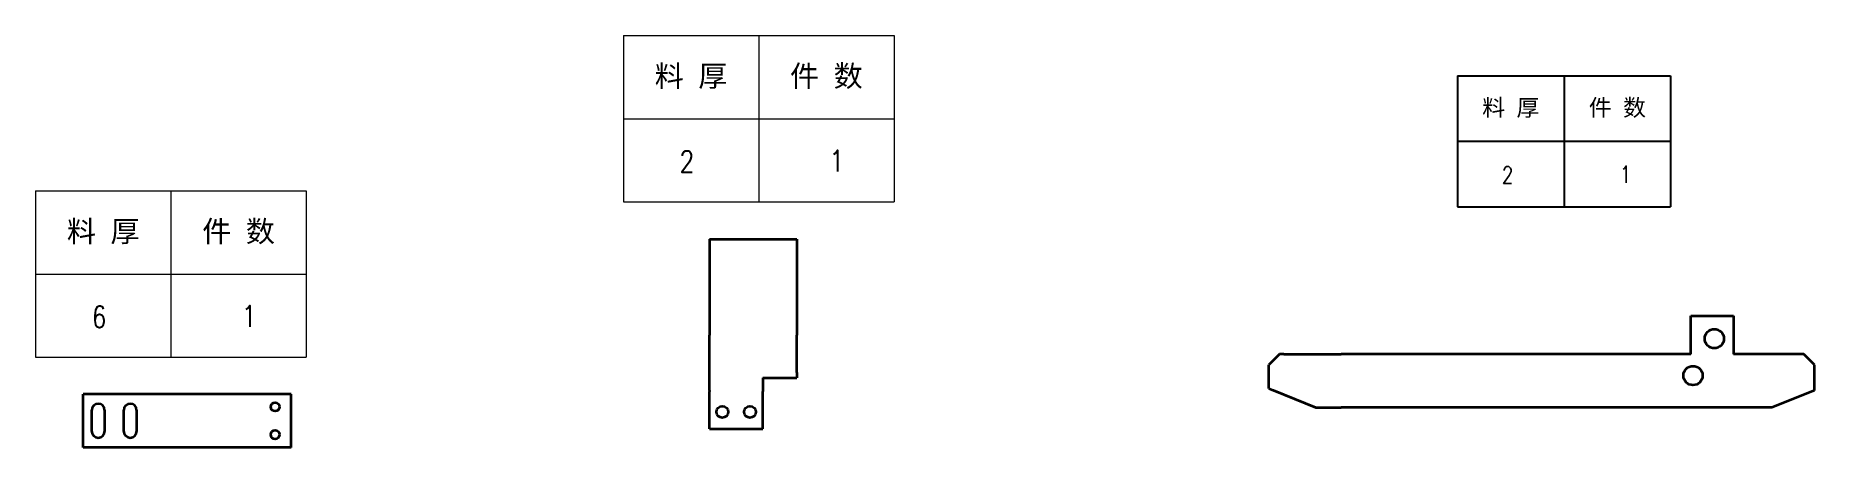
# Model space of a CAD drawing. Header units: millimetres. Extents: x 1333 to 66321, y -42879 to -5704.
# Drawn here: x 65416 to 66251, y -35229 to -35036 of the extents above; entities that cross this region are included whole.
import ezdxf
from ezdxf.enums import TextEntityAlignment as Align

# ---------------------------------------------------------------- set-up
doc = ezdxf.new("R2010")
doc.units = ezdxf.units.MM
doc.header["$LTSCALE"] = 0.5
doc.layers.add('标注线', color=3, linetype='Continuous', lineweight=18)
doc.layers.add('粗实线', color=7, linetype='Continuous', lineweight=35)
doc.styles.add('DIM', font='romans.shx', dxfattribs={"width": 0.8, "bigfont": 'bigfont.shx'})
doc.styles.get("Standard").update_dxf_attribs({"font": 'simplex.shx'})

# ---------------------------------------------------------------- blocks, each defined once
blk = doc.blocks.new('*T481')
at = {"color": 0, "linetype": 'ByBlock', "lineweight": -2, "transparency": 16777216}
for p, q in [((0, 0), (127, 0)), ((0, 0), (0, -78)), ((63.5, 0), (63.5, -78)), ((127, 0), (127, -78)), ((0, -39), (127, -39)), ((0, -78), (127, -78))]:
    blk.add_line(p, q, dxfattribs=at)
at = {"color": 0, "transparency": 16777216, "char_height": 10, "width": 60.5, "attachment_point": 5}
for s, insert in [('{\\fSimSun|b0|i0|c134|p2;料 厚}', (31.75, -19.5)), ('{\\fSimSun|b0|i0|c134|p2;件 数}', (95.25, -19.5))]:
    blk.add_mtext(s, dxfattribs=dict(at, insert=insert))
blk = doc.blocks.new('拆图参数')
blk.add_blockref('*T481', (-63.5, 78))
at = {"style": 'DIM', "width": 0.8}
blk.add_attdef('6', text='', height=10, dxfattribs=at).set_placement((-37.13, 18.91), align=Align.MIDDLE_LEFT)
blk.add_attdef('1', text='', height=10, dxfattribs=at).set_placement((36.65, 19.27), align=Align.MIDDLE_CENTER)

msp = doc.modelspace()

# ---------------------------------------------------------------- linework, layer by layer
at = {"layer": '粗实线', "ltscale": 0.075}
for p, q in [((65732.185, -35131.683), (65732.185, -35176.683)), ((65773.185, -35131.683), (65773.185, -35176.683)), ((66031.672, -35185.683), (66028.672, -35185.683)), ((66215.672, -35185.683), (66212.672, -35185.683)), ((66218.672, -35185.683), (66215.672, -35185.683)), ((66031.672, -35210.683), (66028.672, -35210.683)), ((66218.672, -35210.683), (66215.672, -35210.683))]:
    msp.add_line(p, q, dxfattribs=at)
at = {"layer": '粗实线', "ltscale": 0.4}
for p, q in [((65732.185, -35131.683), (65773.185, -35131.683)), ((65757.185, -35196.683), (65773.185, -35196.683)), ((65732.185, -35220.683), (65757.185, -35220.683))]:
    msp.add_line(p, q, dxfattribs=at)
at = {"layer": '粗实线', "ltscale": 0.5}
msp.add_line((66192.672, -35167.683), (66212.672, -35167.683), dxfattribs=at)
at = {"layer": '粗实线', "ltscale": 0.45}
for p, q in [((66192.672, -35185.683), (66192.672, -35167.683)), ((66212.672, -35167.683), (66212.672, -35185.683))]:
    msp.add_line(p, q, dxfattribs=at)
at = {"layer": '粗实线', "ltscale": 0.4375}
for p, q in [((65732.185, -35194.183), (65732.185, -35176.683)), ((65773.185, -35194.183), (65773.185, -35176.683))]:
    msp.add_line(p, q, dxfattribs=at)
at = {"layer": '粗实线'}
for p, q in [((65999.672, -35185.683), (65994.672, -35190.683)), ((65994.672, -35201.683), (65994.672, -35190.683)), ((66001.672, -35185.683), (65999.672, -35185.683)), ((66001.672, -35185.683), (66028.672, -35185.683)), ((66192.672, -35185.683), (66031.672, -35185.683)), ((66245.672, -35185.683), (66218.672, -35185.683)), ((65535.833, -35204.352), (65438.333, -35204.352)), ((65438.333, -35229.352), (65438.333, -35204.352)), ((65535.833, -35229.352), (65535.833, -35204.352)), ((65994.672, -35201.683), (65996.672, -35202.501)), ((65996.672, -35202.501), (66016.672, -35210.683)), ((66250.672, -35202.683), (66230.672, -35210.683)), ((66016.672, -35210.683), (66028.672, -35210.683)), ((66215.672, -35210.683), (66031.672, -35210.683)), ((65535.833, -35229.352), (65438.333, -35229.352))]:
    msp.add_line(p, q, dxfattribs=at)
at = {"layer": '粗实线', "ltscale": 0.176777}
msp.add_line((66250.672, -35190.683), (66245.672, -35185.683), dxfattribs=at)
at = {"layer": '粗实线', "ltscale": 0.3}
for p, q in [((66250.672, -35202.683), (66250.672, -35190.683)), ((66230.672, -35210.683), (66218.672, -35210.683))]:
    msp.add_line(p, q, dxfattribs=at)
at = {"layer": '粗实线', "ltscale": 0.2125}
msp.add_line((65732.185, -35202.683), (65732.185, -35194.183), dxfattribs=at)
at = {"layer": '粗实线', "ltscale": 0.15}
msp.add_line((65757.185, -35196.683), (65757.185, -35202.683), dxfattribs=at)
at = {"layer": '粗实线', "ltscale": 0.0625}
msp.add_line((65773.185, -35194.183), (65773.185, -35196.683), dxfattribs=at)
at = {"layer": '粗实线', "ltscale": 0.0125}
for p, q in [((65732.185, -35202.683), (65732.185, -35203.183)), ((65757.185, -35202.683), (65757.185, -35203.183))]:
    msp.add_line(p, q, dxfattribs=at)
at = {"layer": '粗实线', "ltscale": 0.05}
for p, q in [((65732.185, -35220.683), (65732.185, -35203.183)), ((65757.185, -35220.683), (65757.185, -35203.183))]:
    msp.add_line(p, q, dxfattribs=at)
at = {"layer": '粗实线', "ltscale": 0.25}
for p, q in [((65442.333, -35221.852), (65442.333, -35211.852)), ((65448.333, -35211.852), (65448.333, -35221.852)), ((65457.333, -35221.852), (65457.333, -35211.852)), ((65463.333, -35211.852), (65463.333, -35221.852))]:
    msp.add_line(p, q, dxfattribs=at)
at = {"layer": '粗实线'}
for centre, radius in [((66203.686, -35178.349), 4.5), ((66193.686, -35195.669), 4.5), ((65528.333, -35210.352), 2.067), ((65738.185, -35212.683), 2.75), ((65751.185, -35212.683), 2.75), ((65528.333, -35223.352), 2.067)]:
    msp.add_circle(centre, radius, dxfattribs=at)
for centre, start, end in [((65445.333, -35211.852), 0, 180), ((65460.333, -35211.852), 0, 180), ((65445.333, -35221.852), 180, 360), ((65460.333, -35221.852), 180, 360)]:
    msp.add_arc(centre, 3, start, end, dxfattribs=at)

# ---------------------------------------------------------------- block references
at = {"xscale": 0.7874015748031495, "yscale": 0.7874015748031495, "zscale": 0.7874015748031495}
msp.add_blockref('拆图参数', (66133.208, -35116.46), dxfattribs=at).add_auto_attribs({'1': '1', '6': '2'})
at = {"layer": '标注线'}
for p, values in [((65755.273, -35114.187), {'1': '1', '6': '2'}), ((65479.44, -35187.051), {'1': '1', '6': '6'})]:
    msp.add_blockref('拆图参数', p, dxfattribs=at).add_auto_attribs(values)

doc.saveas('drawing.dxf')
